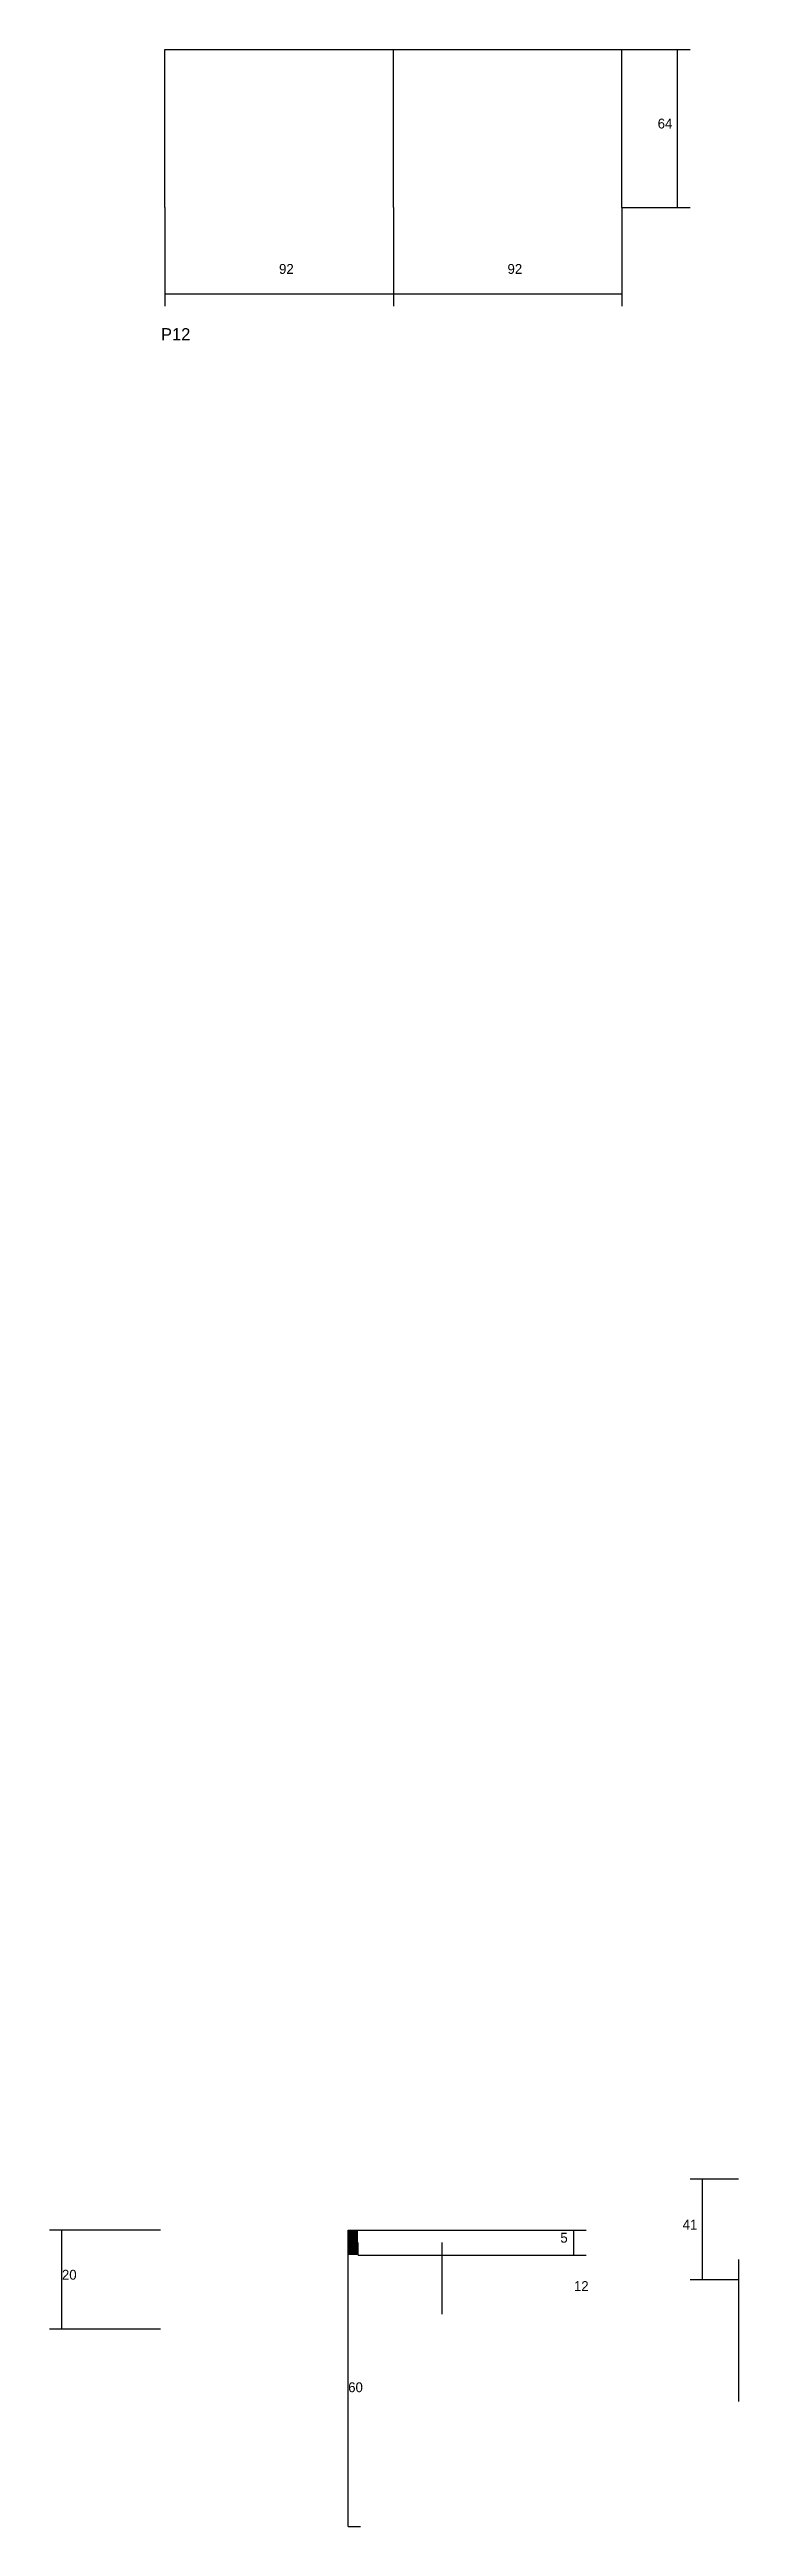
# Model space of a CAD drawing. Header units: metres. Extents: x 140466 to 143212, y 31923 to 33264.
# Drawn here: x 142029 to 142308, y 31923 to 32926 of the extents above; entities that cross this region are included whole.
import ezdxf

# ---------------------------------------------------------------- set-up
doc = ezdxf.new("R2010")
doc.units = ezdxf.units.M
for name, color, linetype in [('COTA', 2, 'Continuous'), ('Hachura', 8, 'Continuous'), ('NOMENCLATURA', 7, 'Continuous'), ('Paineis', 7, 'Continuous')]:
    doc.layers.add(name, color=color, linetype=linetype)

msp = doc.modelspace()

# ---------------------------------------------------------------- texts
at = {"layer": 'COTA'}
for s, p in [('64', (142275.1, 32894.5)), ('92', (142121.8, 32835.6)), ('5', (142235.7, 32037.8)), ('41', (142285.2, 32043.1)), ('20', (142033.9, 32022.8)), ('12', (142241.2, 32018.2)), ('60', (142149.8, 31977.2))]:
    msp.add_text(s, height=4, dxfattribs=at).set_placement(p)
at = {"layer": 'NOMENCLATURA'}
msp.add_text('P12', height=5, dxfattribs=at).set_placement((142074, 32808.6))
at = {"layer": 'Paineis'}
msp.add_text('92', height=4, dxfattribs=at).set_placement((142214.3, 32835.6))

# ---------------------------------------------------------------- hatches: boundary and pattern name
at = {"layer": 'Hachura'}
h = msp.add_hatch(color=8, dxfattribs=at)
h.dxf.hatch_style = 1
h.paths.add_polyline_path([(142153.8, 32042.8), (142149.8, 32042.8), (142149.8, 32042.8), (142149.8, 32032.8), (142149.8, 32032.8), (142153.8, 32032.8), (142153.8, 32032.8), (142153.8, 32042.8)])

# ---------------------------------------------------------------- linework, layer by layer
at = {"layer": 'COTA'}
for p, q in [((142260.6, 32926.5), (142288.2, 32926.5)), ((142283.2, 32862.5), (142283.2, 32926.5)), ((142075.6, 32862.5), (142075.6, 32822.5)), ((142168.1, 32862.5), (142168.1, 32822.5)), ((142260.6, 32862.5), (142288.2, 32862.5)), ((142075.6, 32827.5), (142168.1, 32827.5)), ((142307.8, 32063.5), (142288.3, 32063.5)), ((142293.3, 32022.7), (142293.3, 32063.5)), ((142073.8, 32042.8), (142028.9, 32042.8)), ((142033.9, 32002.8), (142033.9, 32042.8)), ((142149.8, 31922.8), (142149.8, 32042.8)), ((142149.8, 32042.8), (142154.8, 32042.8)), ((142153.8, 32042.8), (142246.2, 32042.8)), ((142241.2, 32032.8), (142241.2, 32042.8)), ((142153.8, 32032.8), (142153.8, 32037.8)), ((142153.8, 32032.8), (142187.8, 32032.8)), ((142153.8, 32032.8), (142246.2, 32032.8)), ((142187.8, 32008.8), (142187.8, 32037.8)), ((142307.8, 32031), (142307.8, 31973.5)), ((142307.8, 32022.7), (142288.3, 32022.7)), ((142073.8, 32002.8), (142028.9, 32002.8)), ((142149.8, 31922.8), (142154.8, 31922.8))]:
    msp.add_line(p, q, dxfattribs=at)
at = {"layer": 'Paineis'}
for p, q in [((142075.6, 32926.5), (142260.6, 32926.5)), ((142075.6, 32862.5), (142075.6, 32926.5)), ((142168.1, 32862.5), (142168.1, 32926.5)), ((142260.6, 32862.5), (142260.6, 32926.5)), ((142168.1, 32862.5), (142168.1, 32822.5)), ((142260.6, 32862.5), (142260.6, 32822.5)), ((142168.1, 32827.5), (142260.6, 32827.5))]:
    msp.add_line(p, q, dxfattribs=at)

msp.set_redraw_order([(e.dxf.handle, doc.entitydb.next_handle()) for e in msp.query("TEXT MTEXT ATTDEF DIMENSION ARC_DIMENSION")])  # texts and dimensions are drawn at this point

doc.saveas('drawing.dxf')
